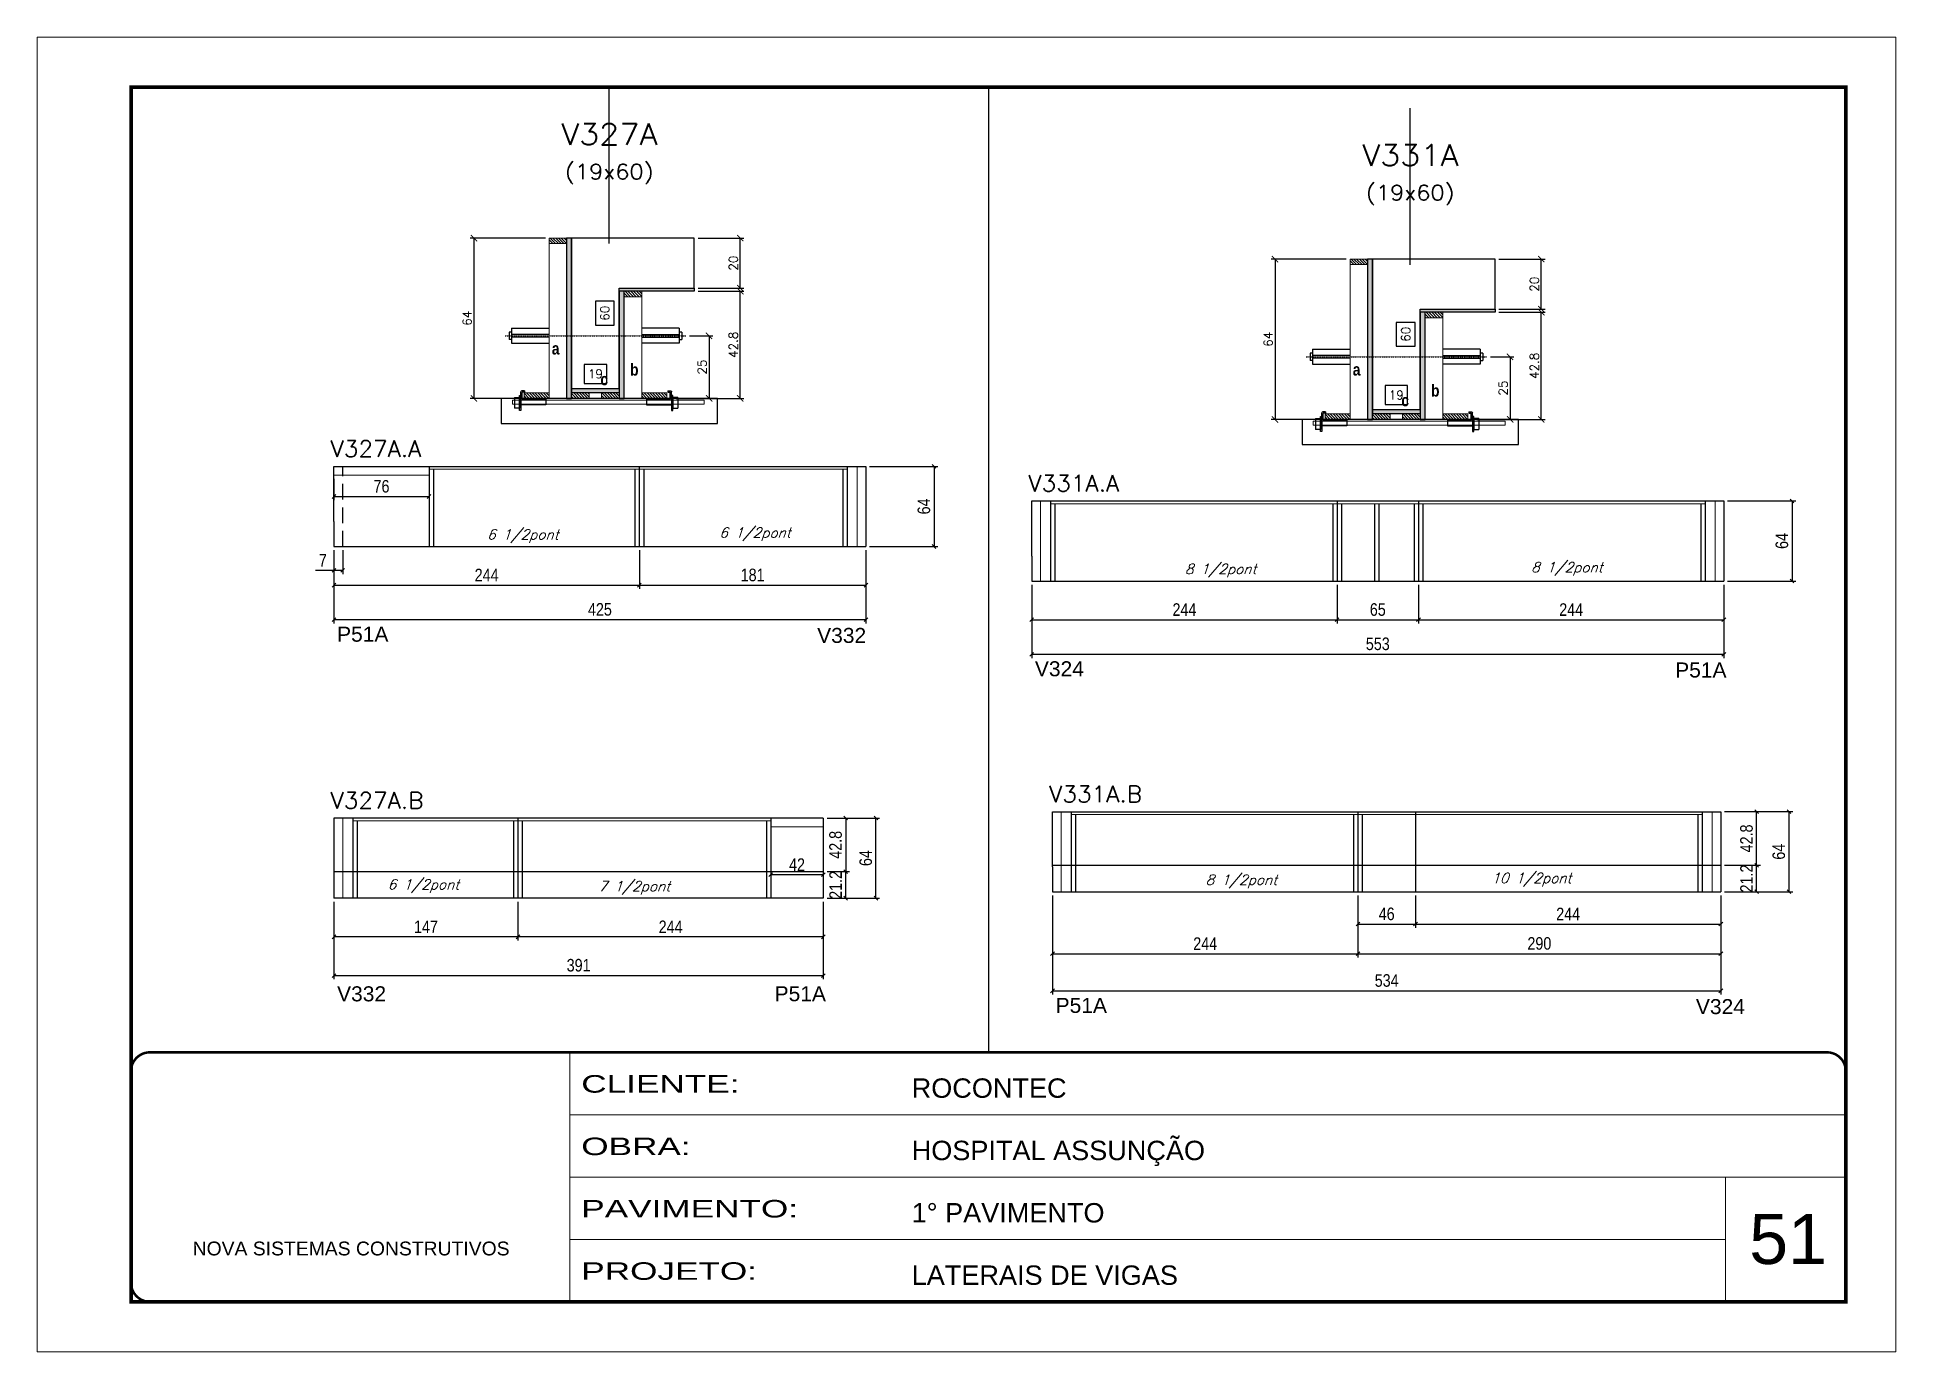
# Model space of a CAD drawing. Extents: x 137137 to 143418, y 10464 to 34486.
# Drawn here: x 140307 to 141792, y 19653 to 20703 of the extents above; entities that cross this region are included whole.
import ezdxf
from ezdxf.enums import TextEntityAlignment as Align

# ---------------------------------------------------------------- set-up
doc = ezdxf.new("R2010")
doc.units = 0
for name, pattern in [('CONTINUO', [0]), ('DASHED', [0.75, 0.5, -0.25]), ('HIDDEN', [0.375, 0.25, -0.125])]:
    doc.linetypes.add(name, pattern=pattern)
for name, color, linetype in [('5', 5, 'Continuous'), ('barrote', 251, 'Continuous'), ('COTA', 241, 'Continuous'), ('Cota Seção (2x)', 4, 'Continuous'), ('detalhes', 4, 'Continuous'), ('Painéis', 200, 'Continuous'), ('presilha', 1, 'Continuous'), ('SARR_2.2x7', 40, 'Continuous'), ('SARR_3.5x7', 81, 'Continuous'), ('TENSOR', 3, 'Continuous'), ('texto', 7, 'Continuous'), ('Texto de Titulo', 7, 'Continuous'), ('Texto Qtd Sarr', 242, 'Continuous')]:
    doc.layers.add(name, color=color, linetype=linetype)
for name, color, linetype, lineweight in [('CARIMBO', 255, 'Continuous', 9), ('CONCRETO', 251, 'Continuous', 25), ('Folhas', 255, 'Continuous', 9), ('Hachura', 251, 'Continuous', 9), ('Madeira', 126, 'Continuous', 18), ('Sarr 2.2x7', 40, 'Continuous', 9), ('SARRAFO DE PRESSAO', 251, 'DASHED', 9), ('SCO-___-LAJ', 2, 'Continuous', 0), ('Texto Seção', 7, 'Continuous', 15)]:
    doc.layers.add(name, color=color, linetype=linetype, lineweight=lineweight)
doc.styles.add('ARIAL', font='arial.ttf')
doc.styles.add('COTA TECNICA', font='techl___.ttf', dxfattribs={"height": 10})
doc.styles.add('REGUA-120', font='ROMANS.shx', dxfattribs={"height": 15})
doc.styles.add('Romans', font='romans.shx')
doc.styles.get("Standard").update_dxf_attribs({"font": 'arial.ttf'})
doc.styles.add('TECNICA', font='techb___.ttf', dxfattribs={"height": 10})
doc.styles.add('Tecnologia', font='')
doc.styles.get('Tecnologia').set_extended_font_data('Forgotten Futurist')
doc.dimstyles.new('Cota Seção (2x)', dxfattribs={"dimtxt": 7, "dimasz": 5, "dimexe": 3, "dimexo": 3, "dimgap": 2, "dimtad": 3, "dimdec": 1, "dimlfac": 0.5, "dimzin": 12, "dimdsep": 46, "dimtxsty": 'Romans', "dimblk": 'ARCHTICK', "dimcen": 0, "dimclrd": 4, "dimclre": 4, "dimclrt": 1, "dimadec": 1, "dimazin": 3, "dimtfac": 1, "dimtdec": 1, "dimtmove": 0, "dimatfit": 3, "dimldrblk": 'OBLIQUE', "dimfxl": 1, "dimtolj": 1, "dimtzin": 12, "dimarcsym": 0})
doc.dimstyles.new('Cota Seção interna', dxfattribs={"dimtxt": 7, "dimasz": 6, "dimexe": 0.18, "dimexo": 2, "dimgap": -4, "dimtad": 3, "dimdec": 1, "dimlfac": 0.5, "dimzin": 12, "dimdsep": 46, "dimtxsty": 'Romans', "dimblk": 'ARCHTICK', "dimcen": 0.09, "dimse1": 1, "dimse2": 1, "dimsd1": 1, "dimsd2": 1, "dimclrd": 180, "dimclre": 5, "dimclrt": 1, "dimadec": 0, "dimazin": 3, "dimtfac": 1, "dimtdec": 1, "dimtofl": 0, "dimtmove": 0, "dimatfit": 3, "dimldrblk": 'ARCHTICK', "dimfxl": 1, "dimtolj": 1, "dimtzin": 0, "dimarcsym": 0})
doc.dimstyles.new('PAINEL', dxfattribs={"dimtxt": 10, "dimasz": 3, "dimexe": 3, "dimexo": 3, "dimgap": 3, "dimtad": 1, "dimdec": 1, "dimzin": 12, "dimdsep": 46, "dimtxsty": 'COTA TECNICA', "dimblk1": 'OBLIQUE', "dimblk2": 'OBLIQUE', "dimsah": 1, "dimcen": 0.9, "dimclrd": 4, "dimclre": 4, "dimclrt": 240, "dimadec": 1, "dimazin": 3, "dimtfac": 1, "dimtdec": 1, "dimtmove": 0, "dimatfit": 3, "dimfxl": 1, "dimtolj": 1, "dimtzin": 12, "dimarcsym": 0})

msp = doc.modelspace()

# ---------------------------------------------------------------- texts
at = {"layer": '5', "linetype": 'Continuous'}
for s, p in [('P51A', (140546.92, 20220.05)), ('V332', (140930.48, 20219.07)), ('V324', (141104.44, 20192.43)), ('P51A', (141616.01, 20191.45)), ('V332', (140546.92, 19932.8)), ('P51A', (140896.48, 19932.89)), ('P51A', (141121, 19923.57)), ('V324', (141632.57, 19922.59))]:
    msp.add_text(s, height=12, rotation=359.99996, dxfattribs=at).set_placement(p)
at = {"layer": 'CARIMBO', "style": 'ARIAL'}
msp.add_text('51', height=40, dxfattribs=at).set_placement((141675.15, 19723.02))
at = {"layer": 'detalhes', "style": 'TECNICA'}
for s, p in [('a', (140718.46, 20449.44)), ('b', (140781.01, 20432.59)), ('a', (141358.41, 20432.65)), ('c', (140757.27, 20424.9)), ('b', (141420.95, 20415.81)), ('c', (141397.21, 20408.11))]:
    msp.add_text(s, height=9.6, dxfattribs=at).set_placement(p)
at = {"layer": 'texto', "color": 2, "char_height": 8, "attachment_point": 5, "style": 'Romans'}
for s, insert in [('{\\Q19;\\C256;6 1/2pont}', (140695.33, 20304.42)), ('{\\Q19;\\C256;6 1/2pont}', (140880.83, 20305.82)), ('{\\Q19;\\C256;8 1/2pont}', (141252.86, 20276.8)), ('{\\Q19;\\C256;8 1/2pont}', (141529.47, 20278.2)), ('{\\Q19;\\C256;8 1/2pont}', (141269.42, 20028.58)), ('{\\Q19;\\C256;10 1/2pont}', (141501.14, 20029.98)), ('{\\Q19;\\C256;6 1/2pont}', (140615.9, 20024.89)), ('{\\Q19;\\C256;7 1/2pont}', (140784.45, 20023.48))]:
    msp.add_mtext(s, dxfattribs=dict(at, insert=insert))
at = {"layer": 'Texto Seção', "style": 'REGUA-120', "width": 1.05}
for s, p in [('V327A.A', (140541.72, 20367.71)), ('V331A.A', (141099.25, 20340.09)), ('V327A.B', (140541.72, 20086.78)), ('V331A.B', (141115.81, 20091.87))]:
    msp.add_text(s, height=13, dxfattribs=at).set_placement(p)

# ---------------------------------------------------------------- blocks, each defined once
blk = doc.blocks.new('9999999999')
at = {"color": 30, "linetype": 'CONTINUO'}
for p, q in [((98564.6, 34230.2), (98564.6, 34429.4)), ((98564.6, 34379.6), (99584, 34379.6)), ((98564.6, 34329.8), (99488, 34329.8)), ((99584, 34329.8), (99488, 34329.8)), ((99488, 34329.8), (99488, 34230.2)), ((98564.6, 34280), (99488, 34280))]:
    blk.add_line(p, q, dxfattribs=at)
at = {"color": 30, "linetype": 'CONTINUO', "const_width": 2}
blk.add_lwpolyline([(99584, 34230.2), (99584, 34414.4, 0.414214), (99569, 34429.4), (98229, 34429.4, 0.414214), (98214, 34414.4), (98214, 34245.2, 0.414214), (98229, 34230.2), (99584, 34230.2)], format="xyb", dxfattribs=at)
at = {"layer": 'Folhas'}
blk.add_lwpolyline([(98139, 34190.2), (99624, 34190.2), (99624, 35240.2), (98139, 35240.2)], close=True, dxfattribs=at)
at = {"layer": 'Folhas', "color": 30, "const_width": 3}
blk.add_lwpolyline([(98214, 34230.2), (99584, 34230.2), (99584, 35200.2), (98214, 35200.2)], close=True, dxfattribs=at)
at = {"color": 7, "linetype": 'Continuous', "ltscale": 5, "style": 'ARIAL'}
for s, height, p in [('ROCONTEC', 15.48, (98837.7, 34393.1)), ('HOSPITAL ASSUNÇÃO', 15.483, (98837.7, 34343.3)), ('1° PAVIMENTO', 15.483, (98837.7, 34293.5)), ('NOVA SISTEMAS CONSTRUTIVOS', 11.059, (98263.2, 34267.2)), ('LATERAIS DE VIGAS', 15.483, (98837.7, 34243.7))]:
    blk.add_text(s, height=height, dxfattribs=at).set_placement(p)
at = {"layer": 'Folhas', "color": 7, "style": 'Tecnologia', "width": 1.5}
for s, p in [('CLIENTE:', (98573.7, 34397.2)), ('OBRA:', (98573.7, 34347.3)), ('PAVIMENTO:', (98573.7, 34297.5)), ('PROJETO:', (98573.7, 34247.7))]:
    blk.add_text(s, height=14, dxfattribs=at).set_placement(p)
blk = doc.blocks.new('_ArchTick')
at = {"color": 0, "linetype": 'ByBlock', "const_width": 0.15}
blk.add_lwpolyline([(-0.5, -0.5), (0.5, 0.5)], dxfattribs=at)
blk = doc.blocks.new('*D1441')
at = {"layer": 'COTA', "color": 4, "lineweight": -2, "transparency": 16777216}
for p, q in [((140835.3, 20500), (140872, 20500)), ((140869, 20414.4), (140869, 20500)), ((140817.7, 20414.4), (140872, 20414.4))]:
    blk.add_line(p, q, dxfattribs=at)
at = {"layer": 'Defpoints', "color": 0, "transparency": 16777216}
for p in [(140832.3, 20500), (140869, 20500), (140814.7, 20414.4)]:
    blk.add_point(p, dxfattribs=at)
at = {"layer": 'COTA', "color": 4, "lineweight": -2, "transparency": 16777216, "xscale": 5, "yscale": 5, "zscale": 5}
for p, rotation in [((140869, 20500), 90), ((140869, 20414.4), 270)]:
    blk.add_blockref('_ArchTick', p, dxfattribs=dict(at, rotation=rotation))
at = {"layer": 'COTA', "color": 1, "transparency": 16777216, "insert": (140863.5, 20457.2), "char_height": 7, "attachment_point": 5, "rotation": 90, "style": 'Romans'}
blk.add_mtext('\\A1;42.8', dxfattribs=at)
blk = doc.blocks.new('_Oblique')
at = {"color": 0, "linetype": 'ByBlock', "lineweight": -2}
blk.add_line((-0.5, -0.5), (0.5, 0.5), dxfattribs=at)
blk = doc.blocks.new('*D1442')
at = {"layer": 'COTA', "color": 4, "lineweight": -2, "transparency": 16777216}
for p, q in [((140835.3, 20542.4), (140872, 20542.4)), ((140869, 20502.4), (140869, 20542.4)), ((140835.3, 20502.4), (140872, 20502.4))]:
    blk.add_line(p, q, dxfattribs=at)
at = {"layer": 'Defpoints', "color": 0, "transparency": 16777216}
for p in [(140832.3, 20542.4), (140869, 20542.4), (140832.3, 20502.4)]:
    blk.add_point(p, dxfattribs=at)
at = {"layer": 'COTA', "color": 4, "lineweight": -2, "transparency": 16777216, "xscale": 5, "yscale": 5, "zscale": 5}
for p, rotation in [((140869, 20542.4), 90), ((140869, 20502.4), 270)]:
    blk.add_blockref('_ArchTick', p, dxfattribs=dict(at, rotation=rotation))
at = {"layer": 'COTA', "color": 1, "transparency": 16777216, "insert": (140863.5, 20522.4), "char_height": 7, "attachment_point": 5, "rotation": 90, "style": 'Romans'}
blk.add_mtext('\\A1;20', dxfattribs=at)
blk = doc.blocks.new('*D1443')
at = {"layer": 'Cota Seção (2x)', "color": 180, "lineweight": -2, "transparency": 16777216}
for p, q in [((140768.3, 20491.9), (140753.3, 20491.9)), ((140753.3, 20491.9), (140753.3, 20472.9)), ((140768.3, 20472.9), (140768.3, 20491.9)), ((140753.3, 20472.9), (140768.3, 20472.9))]:
    blk.add_line(p, q, dxfattribs=at)
at = {"layer": 'Defpoints', "color": 0, "transparency": 16777216}
for p in [(140772.3, 20542.4), (140772.3, 20542.4), (140772.3, 20422.4)]:
    blk.add_point(p, dxfattribs=at)
at = {"layer": 'Cota Seção (2x)', "color": 1, "transparency": 16777216, "insert": (140760.8, 20482.4), "char_height": 7, "attachment_point": 5, "rotation": 90, "style": 'Romans'}
blk.add_mtext('\\A1;60', dxfattribs=at)
blk = doc.blocks.new('PRESILHA METÁLICA 1')
at = {"layer": 'presilha'}
for p, q in [((0, 13), (6, 13)), ((0, 13), (0, 0)), ((6, 0), (0, 0)), ((6, 15.5), (7.5, 15.5)), ((6, -2.5), (6, 15.5)), ((6, 13), (6, 0)), ((7.5, 10.6), (7.5, 19.9)), ((7.5, 15.5), (7.5, -2.5)), ((37.5, 4.1), (7.5, 4.1)), ((12, 21), (8.6, 21)), ((9, 11.6), (9, 18.9)), ((12, 19.5), (9.6, 19.5)), ((37.5, 11), (9.6, 11)), ((12, 21), (12, 19.5)), ((37.5, 11), (37.5, 4.1)), ((7.5, -2.5), (6, -2.5))]:
    blk.add_line(p, q, dxfattribs=at)
for centre, radius, start, end in [((8.6, 19.9), 1.14, 90, 180), ((9.6, 18.9), 0.57, 90, 180), ((9.6, 11.6), 0.57, 180, 270)]:
    blk.add_arc(centre, radius, start, end, dxfattribs=at)
blk = doc.blocks.new('*D1444')
at = {"layer": 'Cota Seção (2x)', "color": 180, "lineweight": -2, "transparency": 16777216}
for p, q in [((140762.3, 20441.4), (140744.3, 20441.4)), ((140744.3, 20441.4), (140744.3, 20426.4)), ((140762.3, 20426.4), (140762.3, 20441.4)), ((140744.3, 20426.4), (140762.3, 20426.4))]:
    blk.add_line(p, q, dxfattribs=at)
at = {"layer": 'Defpoints', "color": 0, "transparency": 16777216}
for p in [(140772.3, 20422.4), (140734.3, 20414.4), (140772.3, 20414.4)]:
    blk.add_point(p, dxfattribs=at)
at = {"layer": 'Cota Seção (2x)', "color": 1, "transparency": 16777216, "insert": (140753.3, 20433.9), "char_height": 7, "attachment_point": 5, "style": 'Romans'}
blk.add_mtext('\\A1;19', dxfattribs=at)
blk = doc.blocks.new('*D1445')
at = {"layer": 'COTA', "color": 4, "lineweight": -2, "transparency": 16777216}
for p, q in [((140713.3, 20542.4), (140653.3, 20542.4)), ((140656.3, 20542.4), (140656.3, 20414.4)), ((140713.3, 20414.4), (140653.3, 20414.4))]:
    blk.add_line(p, q, dxfattribs=at)
at = {"layer": 'Defpoints', "color": 0, "transparency": 16777216}
for p in [(140716.3, 20542.4), (140656.3, 20414.4), (140716.3, 20414.4)]:
    blk.add_point(p, dxfattribs=at)
at = {"layer": 'COTA', "color": 4, "lineweight": -2, "transparency": 16777216, "xscale": 5, "yscale": 5, "zscale": 5}
for p, rotation in [((140656.3, 20542.4), 90), ((140656.3, 20414.4), 270)]:
    blk.add_blockref('_ArchTick', p, dxfattribs=dict(at, rotation=rotation))
at = {"layer": 'COTA', "color": 1, "transparency": 16777216, "insert": (140650.8, 20478.4), "char_height": 7, "attachment_point": 5, "rotation": 90, "style": 'Romans'}
blk.add_mtext('\\A1;64', dxfattribs=at)
blk = doc.blocks.new('*D1446')
at = {"layer": 'COTA', "color": 4, "lineweight": -2, "transparency": 16777216}
for p, q in [((140828.6, 20464.4), (140847.1, 20464.4)), ((140844.1, 20464.4), (140844.1, 20414.4)), ((140828.6, 20414.4), (140847.1, 20414.4))]:
    blk.add_line(p, q, dxfattribs=at)
at = {"layer": 'Defpoints', "color": 0, "transparency": 16777216}
for p in [(140825.6, 20464.4), (140825.6, 20414.4), (140844.1, 20414.4)]:
    blk.add_point(p, dxfattribs=at)
at = {"layer": 'COTA', "color": 4, "lineweight": -2, "transparency": 16777216, "xscale": 5, "yscale": 5, "zscale": 5}
for p, rotation in [((140844.1, 20464.4), 90), ((140844.1, 20414.4), 270)]:
    blk.add_blockref('_ArchTick', p, dxfattribs=dict(at, rotation=rotation))
at = {"layer": 'COTA', "color": 1, "transparency": 16777216, "insert": (140838.6, 20439.4), "char_height": 7, "attachment_point": 5, "rotation": 90, "style": 'Romans'}
blk.add_mtext('\\A1;25', dxfattribs=at)
blk = doc.blocks.new('titulo1')
at = {"layer": 'Defpoints', "color": 252, "linetype": 'HIDDEN', "ltscale": 2}
blk.add_line((0, 0), (0, 125), dxfattribs=at)
at = {"layer": 'Defpoints', "style": 'Romans', "oblique": 15}
blk.add_attdef('FOLHA', text='', height=10, dxfattribs=at).set_placement((0, 15.6), align=Align.MIDDLE_CENTER)
at = {"layer": 'Texto Qtd Sarr', "color": 3, "style": 'Romans', "oblique": 15}
for tag, height, p in [('TITULO', 17, (0, 71.4)), ('SEÇÃO', 12, (0, 41.5))]:
    blk.add_attdef(tag, text='', height=height, dxfattribs=at).set_placement(p, align=Align.MIDDLE_CENTER)
blk = doc.blocks.new('*D1463')
at = {"layer": 'COTA', "color": 4, "lineweight": -2, "ltscale": 25, "transparency": 16777216}
for p, q in [((140544.4, 20293.1), (140544.4, 20262.2)), ((140788.4, 20293.1), (140788.4, 20262.2)), ((140544.4, 20265.2), (140788.4, 20265.2))]:
    blk.add_line(p, q, dxfattribs=at)
at = {"layer": 'Defpoints', "color": 0, "ltscale": 25, "transparency": 16777216}
for p in [(140544.4, 20296.1), (140788.4, 20296.1), (140788.4, 20265.2)]:
    blk.add_point(p, dxfattribs=at)
at = {"layer": 'COTA', "color": 4, "lineweight": -2, "ltscale": 25, "transparency": 16777216, "xscale": 3, "yscale": 3, "zscale": 3, "rotation": 180}
blk.add_blockref('_Oblique', (140544.4, 20265.2), dxfattribs=at)
at = {"layer": 'COTA', "color": 4, "lineweight": -2, "ltscale": 25, "transparency": 16777216, "xscale": 3, "yscale": 3, "zscale": 3}
blk.add_blockref('_Oblique', (140788.4, 20265.2), dxfattribs=at)
at = {"layer": 'COTA', "color": 240, "ltscale": 25, "transparency": 16777216, "insert": (140666.4, 20273.3), "char_height": 10, "attachment_point": 5, "style": 'COTA TECNICA'}
blk.add_mtext('\\A1;244', dxfattribs=at)
blk = doc.blocks.new('*D1455')
at = {"layer": 'COTA', "color": 4, "lineweight": -2, "ltscale": 25, "transparency": 16777216}
for p, q in [((140788.4, 20293.1), (140788.4, 20262.2)), ((140969.4, 20293.1), (140969.4, 20262.2)), ((140788.4, 20265.2), (140969.4, 20265.2))]:
    blk.add_line(p, q, dxfattribs=at)
at = {"layer": 'Defpoints', "color": 0, "ltscale": 25, "transparency": 16777216}
for p in [(140788.4, 20296.1), (140969.4, 20296.1), (140969.4, 20265.2)]:
    blk.add_point(p, dxfattribs=at)
at = {"layer": 'COTA', "color": 4, "lineweight": -2, "ltscale": 25, "transparency": 16777216, "xscale": 3, "yscale": 3, "zscale": 3, "rotation": 180}
blk.add_blockref('_Oblique', (140788.4, 20265.2), dxfattribs=at)
at = {"layer": 'COTA', "color": 4, "lineweight": -2, "ltscale": 25, "transparency": 16777216, "xscale": 3, "yscale": 3, "zscale": 3}
blk.add_blockref('_Oblique', (140969.4, 20265.2), dxfattribs=at)
at = {"layer": 'COTA', "color": 240, "ltscale": 25, "transparency": 16777216, "insert": (140878.9, 20273.3), "char_height": 10, "attachment_point": 5, "style": 'COTA TECNICA'}
blk.add_mtext('\\A1;181', dxfattribs=at)
blk = doc.blocks.new('*D1456')
at = {"layer": 'COTA', "color": 4, "lineweight": -2, "ltscale": 25, "transparency": 16777216}
for p, q in [((140972.4, 20360.1), (141026.9, 20360.1)), ((141023.9, 20360.1), (141023.9, 20296.1)), ((140972.4, 20296.1), (141026.9, 20296.1))]:
    blk.add_line(p, q, dxfattribs=at)
at = {"layer": 'Defpoints', "color": 0, "ltscale": 25, "transparency": 16777216}
for p in [(140969.4, 20360.1), (140969.4, 20296.1), (141023.9, 20296.1)]:
    blk.add_point(p, dxfattribs=at)
at = {"layer": 'COTA', "color": 4, "lineweight": -2, "ltscale": 25, "transparency": 16777216, "xscale": 3, "yscale": 3, "zscale": 3}
for p, rotation in [((141023.9, 20360.1), 90), ((141023.9, 20296.1), 270)]:
    blk.add_blockref('_Oblique', p, dxfattribs=dict(at, rotation=rotation))
at = {"layer": 'COTA', "color": 240, "ltscale": 25, "transparency": 16777216, "insert": (141015.8, 20328.1), "char_height": 10, "attachment_point": 5, "rotation": 90, "style": 'COTA TECNICA'}
blk.add_mtext('\\A1;64', dxfattribs=at)
blk = doc.blocks.new('*D1457')
at = {"layer": 'COTA', "color": 4, "lineweight": -2, "ltscale": 25, "transparency": 16777216}
for p, q in [((140544.4, 20293.1), (140544.4, 20274)), ((140551.4, 20293.1), (140551.4, 20274)), ((140544.4, 20277), (140529.7, 20277)), ((140551.4, 20277), (140544.4, 20277))]:
    blk.add_line(p, q, dxfattribs=at)
at = {"layer": 'Defpoints', "color": 0, "ltscale": 25, "transparency": 16777216}
for p in [(140544.4, 20296.1), (140551.4, 20296.1), (140544.4, 20277)]:
    blk.add_point(p, dxfattribs=at)
at = {"layer": 'COTA', "color": 4, "lineweight": -2, "ltscale": 25, "transparency": 16777216, "xscale": 3, "yscale": 3, "zscale": 3, "rotation": 180}
blk.add_blockref('_Oblique', (140544.4, 20277), dxfattribs=at)
at = {"layer": 'COTA', "color": 4, "lineweight": -2, "ltscale": 25, "transparency": 16777216, "xscale": 3, "yscale": 3, "zscale": 3}
blk.add_blockref('_Oblique', (140551.4, 20277), dxfattribs=at)
at = {"layer": 'COTA', "color": 240, "ltscale": 25, "transparency": 16777216, "insert": (140535.5, 20285), "char_height": 10, "attachment_point": 5, "style": 'COTA TECNICA'}
blk.add_mtext('\\A1;7', dxfattribs=at)
blk = doc.blocks.new('*D1458')
at = {"layer": 'COTA', "color": 4, "lineweight": -2, "ltscale": 25, "transparency": 16777216}
for p, q in [((140544.4, 20350.1), (140544.4, 20333)), ((140620.4, 20350.1), (140620.4, 20333)), ((140544.4, 20336), (140620.4, 20336))]:
    blk.add_line(p, q, dxfattribs=at)
at = {"layer": 'Defpoints', "color": 0, "ltscale": 25, "transparency": 16777216}
for p in [(140544.4, 20353.1), (140620.4, 20353.1), (140620.4, 20336)]:
    blk.add_point(p, dxfattribs=at)
at = {"layer": 'COTA', "color": 4, "lineweight": -2, "ltscale": 25, "transparency": 16777216, "xscale": 3, "yscale": 3, "zscale": 3, "rotation": 180}
blk.add_blockref('_Oblique', (140544.4, 20336), dxfattribs=at)
at = {"layer": 'COTA', "color": 4, "lineweight": -2, "ltscale": 25, "transparency": 16777216, "xscale": 3, "yscale": 3, "zscale": 3}
blk.add_blockref('_Oblique', (140620.4, 20336), dxfattribs=at)
at = {"layer": 'COTA', "color": 240, "ltscale": 25, "transparency": 16777216, "insert": (140582.4, 20344.1), "char_height": 10, "attachment_point": 5, "style": 'COTA TECNICA'}
blk.add_mtext('\\A1;76', dxfattribs=at)
blk = doc.blocks.new('*D1459')
at = {"layer": 'COTA', "color": 4, "lineweight": -2, "ltscale": 25, "transparency": 16777216}
for p, q in [((140691.4, 20012.2), (140691.4, 19981.3)), ((140935.4, 20012.2), (140935.4, 19981.3)), ((140935.4, 19984.3), (140691.4, 19984.3))]:
    blk.add_line(p, q, dxfattribs=at)
at = {"layer": 'Defpoints', "color": 0, "ltscale": 25, "transparency": 16777216}
for p in [(140691.4, 20015.2), (140935.4, 20015.2), (140691.4, 19984.3)]:
    blk.add_point(p, dxfattribs=at)
at = {"layer": 'COTA', "color": 4, "lineweight": -2, "ltscale": 25, "transparency": 16777216, "xscale": 3, "yscale": 3, "zscale": 3, "rotation": 180}
blk.add_blockref('_Oblique', (140691.4, 19984.3), dxfattribs=at)
at = {"layer": 'COTA', "color": 4, "lineweight": -2, "ltscale": 25, "transparency": 16777216, "xscale": 3, "yscale": 3, "zscale": 3}
blk.add_blockref('_Oblique', (140935.4, 19984.3), dxfattribs=at)
at = {"layer": 'COTA', "color": 240, "ltscale": 25, "transparency": 16777216, "insert": (140813.4, 19992.3), "char_height": 10, "attachment_point": 5, "style": 'COTA TECNICA'}
blk.add_mtext('\\A1;244', dxfattribs=at)
blk = doc.blocks.new('*D1460')
at = {"layer": 'COTA', "color": 4, "lineweight": -2, "ltscale": 25, "transparency": 16777216}
for p, q in [((140544.4, 20012.2), (140544.4, 19981.3)), ((140691.4, 20012.2), (140691.4, 19981.3)), ((140691.4, 19984.3), (140544.4, 19984.3))]:
    blk.add_line(p, q, dxfattribs=at)
at = {"layer": 'Defpoints', "color": 0, "ltscale": 25, "transparency": 16777216}
for p in [(140544.4, 20015.2), (140691.4, 20015.2), (140544.4, 19984.3)]:
    blk.add_point(p, dxfattribs=at)
at = {"layer": 'COTA', "color": 4, "lineweight": -2, "ltscale": 25, "transparency": 16777216, "xscale": 3, "yscale": 3, "zscale": 3, "rotation": 180}
blk.add_blockref('_Oblique', (140544.4, 19984.3), dxfattribs=at)
at = {"layer": 'COTA', "color": 4, "lineweight": -2, "ltscale": 25, "transparency": 16777216, "xscale": 3, "yscale": 3, "zscale": 3}
blk.add_blockref('_Oblique', (140691.4, 19984.3), dxfattribs=at)
at = {"layer": 'COTA', "color": 240, "ltscale": 25, "transparency": 16777216, "insert": (140617.9, 19992.3), "char_height": 10, "attachment_point": 5, "style": 'COTA TECNICA'}
blk.add_mtext('\\A1;147', dxfattribs=at)
blk = doc.blocks.new('*D1461')
at = {"layer": 'COTA', "color": 4, "lineweight": -2, "ltscale": 25, "transparency": 16777216}
for p, q in [((140893.4, 20069.2), (140893.4, 20030.9)), ((140935.4, 20069.2), (140935.4, 20030.9)), ((140935.4, 20033.9), (140893.4, 20033.9))]:
    blk.add_line(p, q, dxfattribs=at)
at = {"layer": 'Defpoints', "color": 0, "ltscale": 25, "transparency": 16777216}
for p in [(140893.4, 20072.2), (140935.4, 20072.2), (140893.4, 20033.9)]:
    blk.add_point(p, dxfattribs=at)
at = {"layer": 'COTA', "color": 4, "lineweight": -2, "ltscale": 25, "transparency": 16777216, "xscale": 3, "yscale": 3, "zscale": 3, "rotation": 180}
blk.add_blockref('_Oblique', (140893.4, 20033.9), dxfattribs=at)
at = {"layer": 'COTA', "color": 4, "lineweight": -2, "ltscale": 25, "transparency": 16777216, "xscale": 3, "yscale": 3, "zscale": 3}
blk.add_blockref('_Oblique', (140935.4, 20033.9), dxfattribs=at)
at = {"layer": 'COTA', "color": 240, "ltscale": 25, "transparency": 16777216, "insert": (140914.4, 20042), "char_height": 10, "attachment_point": 5, "style": 'COTA TECNICA'}
blk.add_mtext('\\A1;42', dxfattribs=at)
blk = doc.blocks.new('*D1462')
at = {"layer": 'COTA', "color": 4, "lineweight": -2, "ltscale": 25, "transparency": 16777216}
for p, q in [((140938.4, 20079.2), (140980.4, 20079.2)), ((140977.4, 20015.2), (140977.4, 20079.2)), ((140938.4, 20015.2), (140980.4, 20015.2))]:
    blk.add_line(p, q, dxfattribs=at)
at = {"layer": 'Defpoints', "color": 0, "ltscale": 25, "transparency": 16777216}
for p in [(140935.4, 20079.2), (140977.4, 20079.2), (140935.4, 20015.2)]:
    blk.add_point(p, dxfattribs=at)
at = {"layer": 'COTA', "color": 4, "lineweight": -2, "ltscale": 25, "transparency": 16777216, "xscale": 3, "yscale": 3, "zscale": 3}
for p, rotation in [((140977.4, 20079.2), 90), ((140977.4, 20015.2), 270)]:
    blk.add_blockref('_Oblique', p, dxfattribs=dict(at, rotation=rotation))
at = {"layer": 'COTA', "color": 240, "ltscale": 25, "transparency": 16777216, "insert": (140969.3, 20047.2), "char_height": 10, "attachment_point": 5, "rotation": 90, "style": 'COTA TECNICA'}
blk.add_mtext('\\A1;64', dxfattribs=at)
blk = doc.blocks.new('*D1433')
at = {"layer": 'COTA', "color": 4, "lineweight": -2, "ltscale": 25, "transparency": 16777216}
for p, q in [((140544.4, 20012.2), (140544.4, 19950.4)), ((140935.4, 20012.2), (140935.4, 19950.4)), ((140544.4, 19953.4), (140935.4, 19953.4))]:
    blk.add_line(p, q, dxfattribs=at)
at = {"layer": 'Defpoints', "color": 0, "ltscale": 25, "transparency": 16777216}
for p in [(140544.4, 20015.2), (140935.4, 20015.2), (140935.4, 19953.4)]:
    blk.add_point(p, dxfattribs=at)
at = {"layer": 'COTA', "color": 4, "lineweight": -2, "ltscale": 25, "transparency": 16777216, "xscale": 3, "yscale": 3, "zscale": 3, "rotation": 180}
blk.add_blockref('_Oblique', (140544.4, 19953.4), dxfattribs=at)
at = {"layer": 'COTA', "color": 4, "lineweight": -2, "ltscale": 25, "transparency": 16777216, "xscale": 3, "yscale": 3, "zscale": 3}
blk.add_blockref('_Oblique', (140935.4, 19953.4), dxfattribs=at)
at = {"layer": 'COTA', "color": 240, "ltscale": 25, "transparency": 16777216, "insert": (140739.9, 19961.6), "char_height": 10, "attachment_point": 5, "style": 'COTA TECNICA'}
blk.add_mtext('\\A1;391', dxfattribs=at)
blk = doc.blocks.new('*D1434')
at = {"layer": 'COTA', "color": 4, "lineweight": -2, "ltscale": 25, "transparency": 16777216}
for p, q in [((140544.4, 20293.1), (140544.4, 20234.7)), ((140969.4, 20293.1), (140969.4, 20234.7)), ((140544.4, 20237.7), (140969.4, 20237.7))]:
    blk.add_line(p, q, dxfattribs=at)
at = {"layer": 'Defpoints', "color": 0, "ltscale": 25, "transparency": 16777216}
for p in [(140544.4, 20296.1), (140969.4, 20296.1), (140969.4, 20237.7)]:
    blk.add_point(p, dxfattribs=at)
at = {"layer": 'COTA', "color": 4, "lineweight": -2, "ltscale": 25, "transparency": 16777216, "xscale": 3, "yscale": 3, "zscale": 3, "rotation": 180}
blk.add_blockref('_Oblique', (140544.4, 20237.7), dxfattribs=at)
at = {"layer": 'COTA', "color": 4, "lineweight": -2, "ltscale": 25, "transparency": 16777216, "xscale": 3, "yscale": 3, "zscale": 3}
blk.add_blockref('_Oblique', (140969.4, 20237.7), dxfattribs=at)
at = {"layer": 'COTA', "color": 240, "ltscale": 25, "transparency": 16777216, "insert": (140756.9, 20245.8), "char_height": 10, "attachment_point": 5, "style": 'COTA TECNICA'}
blk.add_mtext('\\A1;425', dxfattribs=at)
blk = doc.blocks.new('*D1435')
at = {"layer": 'COTA', "color": 4, "lineweight": -2, "transparency": 16777216}
for p, q in [((141475.2, 20483.2), (141512, 20483.2)), ((141509, 20397.6), (141509, 20483.2)), ((141457.6, 20397.6), (141512, 20397.6))]:
    blk.add_line(p, q, dxfattribs=at)
at = {"layer": 'Defpoints', "color": 0, "transparency": 16777216}
for p in [(141472.2, 20483.2), (141509, 20483.2), (141454.6, 20397.6)]:
    blk.add_point(p, dxfattribs=at)
at = {"layer": 'COTA', "color": 4, "lineweight": -2, "transparency": 16777216, "xscale": 5, "yscale": 5, "zscale": 5}
for p, rotation in [((141509, 20483.2), 90), ((141509, 20397.6), 270)]:
    blk.add_blockref('_ArchTick', p, dxfattribs=dict(at, rotation=rotation))
at = {"layer": 'COTA', "color": 1, "transparency": 16777216, "insert": (141503.5, 20440.4), "char_height": 7, "attachment_point": 5, "rotation": 90, "style": 'Romans'}
blk.add_mtext('\\A1;42.8', dxfattribs=at)
blk = doc.blocks.new('*D1436')
at = {"layer": 'COTA', "color": 4, "lineweight": -2, "transparency": 16777216}
for p, q in [((141475.2, 20525.6), (141512, 20525.6)), ((141509, 20485.6), (141509, 20525.6)), ((141475.2, 20485.6), (141512, 20485.6))]:
    blk.add_line(p, q, dxfattribs=at)
at = {"layer": 'Defpoints', "color": 0, "transparency": 16777216}
for p in [(141472.2, 20525.6), (141509, 20525.6), (141472.2, 20485.6)]:
    blk.add_point(p, dxfattribs=at)
at = {"layer": 'COTA', "color": 4, "lineweight": -2, "transparency": 16777216, "xscale": 5, "yscale": 5, "zscale": 5}
for p, rotation in [((141509, 20525.6), 90), ((141509, 20485.6), 270)]:
    blk.add_blockref('_ArchTick', p, dxfattribs=dict(at, rotation=rotation))
at = {"layer": 'COTA', "color": 1, "transparency": 16777216, "insert": (141503.5, 20505.6), "char_height": 7, "attachment_point": 5, "rotation": 90, "style": 'Romans'}
blk.add_mtext('\\A1;20', dxfattribs=at)
blk = doc.blocks.new('*D1437')
at = {"layer": 'Cota Seção (2x)', "color": 180, "lineweight": -2, "transparency": 16777216}
for p, q in [((141408.2, 20475.1), (141393.2, 20475.1)), ((141393.2, 20475.1), (141393.2, 20456.1)), ((141408.2, 20456.1), (141408.2, 20475.1)), ((141393.2, 20456.1), (141408.2, 20456.1))]:
    blk.add_line(p, q, dxfattribs=at)
at = {"layer": 'Defpoints', "color": 0, "transparency": 16777216}
for p in [(141412.2, 20525.6), (141412.2, 20525.6), (141412.2, 20405.6)]:
    blk.add_point(p, dxfattribs=at)
at = {"layer": 'Cota Seção (2x)', "color": 1, "transparency": 16777216, "insert": (141400.7, 20465.6), "char_height": 7, "attachment_point": 5, "rotation": 90, "style": 'Romans'}
blk.add_mtext('\\A1;60', dxfattribs=at)
blk = doc.blocks.new('*D1438')
at = {"layer": 'Cota Seção (2x)', "color": 180, "lineweight": -2, "transparency": 16777216}
for p, q in [((141402.2, 20424.6), (141384.2, 20424.6)), ((141384.2, 20424.6), (141384.2, 20409.6)), ((141402.2, 20409.6), (141402.2, 20424.6)), ((141384.2, 20409.6), (141402.2, 20409.6))]:
    blk.add_line(p, q, dxfattribs=at)
at = {"layer": 'Defpoints', "color": 0, "transparency": 16777216}
for p in [(141412.2, 20405.6), (141374.2, 20397.6), (141412.2, 20397.6)]:
    blk.add_point(p, dxfattribs=at)
at = {"layer": 'Cota Seção (2x)', "color": 1, "transparency": 16777216, "insert": (141393.2, 20417.1), "char_height": 7, "attachment_point": 5, "style": 'Romans'}
blk.add_mtext('\\A1;19', dxfattribs=at)
blk = doc.blocks.new('*D1439')
at = {"layer": 'COTA', "color": 4, "lineweight": -2, "transparency": 16777216}
for p, q in [((141353.2, 20525.6), (141293.3, 20525.6)), ((141296.3, 20525.6), (141296.3, 20397.6)), ((141353.2, 20397.6), (141293.3, 20397.6))]:
    blk.add_line(p, q, dxfattribs=at)
at = {"layer": 'Defpoints', "color": 0, "transparency": 16777216}
for p in [(141356.2, 20525.6), (141296.3, 20397.6), (141356.2, 20397.6)]:
    blk.add_point(p, dxfattribs=at)
at = {"layer": 'COTA', "color": 4, "lineweight": -2, "transparency": 16777216, "xscale": 5, "yscale": 5, "zscale": 5}
for p, rotation in [((141296.3, 20525.6), 90), ((141296.3, 20397.6), 270)]:
    blk.add_blockref('_ArchTick', p, dxfattribs=dict(at, rotation=rotation))
at = {"layer": 'COTA', "color": 1, "transparency": 16777216, "insert": (141290.8, 20461.6), "char_height": 7, "attachment_point": 5, "rotation": 90, "style": 'Romans'}
blk.add_mtext('\\A1;64', dxfattribs=at)
blk = doc.blocks.new('*D1440')
at = {"layer": 'COTA', "color": 4, "lineweight": -2, "transparency": 16777216}
for p, q in [((141468.5, 20447.6), (141487.1, 20447.6)), ((141484.1, 20447.6), (141484.1, 20397.6)), ((141468.5, 20397.6), (141487.1, 20397.6))]:
    blk.add_line(p, q, dxfattribs=at)
at = {"layer": 'Defpoints', "color": 0, "transparency": 16777216}
for p in [(141465.5, 20447.6), (141465.5, 20397.6), (141484.1, 20397.6)]:
    blk.add_point(p, dxfattribs=at)
at = {"layer": 'COTA', "color": 4, "lineweight": -2, "transparency": 16777216, "xscale": 5, "yscale": 5, "zscale": 5}
for p, rotation in [((141484.1, 20447.6), 90), ((141484.1, 20397.6), 270)]:
    blk.add_blockref('_ArchTick', p, dxfattribs=dict(at, rotation=rotation))
at = {"layer": 'COTA', "color": 1, "transparency": 16777216, "insert": (141478.6, 20422.6), "char_height": 7, "attachment_point": 5, "rotation": 90, "style": 'Romans'}
blk.add_mtext('\\A1;25', dxfattribs=at)
blk = doc.blocks.new('*D1447')
at = {"layer": 'COTA', "color": 4, "lineweight": -2, "ltscale": 25, "transparency": 16777216}
for p, q in [((141101.9, 20265.5), (141101.9, 20234.6)), ((141345.9, 20265.5), (141345.9, 20234.6)), ((141101.9, 20237.6), (141345.9, 20237.6))]:
    blk.add_line(p, q, dxfattribs=at)
at = {"layer": 'Defpoints', "color": 0, "ltscale": 25, "transparency": 16777216}
for p in [(141101.9, 20268.5), (141345.9, 20268.5), (141345.9, 20237.6)]:
    blk.add_point(p, dxfattribs=at)
at = {"layer": 'COTA', "color": 4, "lineweight": -2, "ltscale": 25, "transparency": 16777216, "xscale": 3, "yscale": 3, "zscale": 3, "rotation": 180}
blk.add_blockref('_Oblique', (141101.9, 20237.6), dxfattribs=at)
at = {"layer": 'COTA', "color": 4, "lineweight": -2, "ltscale": 25, "transparency": 16777216, "xscale": 3, "yscale": 3, "zscale": 3}
blk.add_blockref('_Oblique', (141345.9, 20237.6), dxfattribs=at)
at = {"layer": 'COTA', "color": 240, "ltscale": 25, "transparency": 16777216, "insert": (141223.9, 20245.7), "char_height": 10, "attachment_point": 5, "style": 'COTA TECNICA'}
blk.add_mtext('\\A1;244', dxfattribs=at)
blk = doc.blocks.new('*D1448')
at = {"layer": 'COTA', "color": 4, "lineweight": -2, "ltscale": 25, "transparency": 16777216}
for p, q in [((141410.9, 20265.5), (141410.9, 20234.6)), ((141654.9, 20265.5), (141654.9, 20234.6)), ((141410.9, 20237.6), (141654.9, 20237.6))]:
    blk.add_line(p, q, dxfattribs=at)
at = {"layer": 'Defpoints', "color": 0, "ltscale": 25, "transparency": 16777216}
for p in [(141410.9, 20268.5), (141654.9, 20268.5), (141654.9, 20237.6)]:
    blk.add_point(p, dxfattribs=at)
at = {"layer": 'COTA', "color": 4, "lineweight": -2, "ltscale": 25, "transparency": 16777216, "xscale": 3, "yscale": 3, "zscale": 3, "rotation": 180}
blk.add_blockref('_Oblique', (141410.9, 20237.6), dxfattribs=at)
at = {"layer": 'COTA', "color": 4, "lineweight": -2, "ltscale": 25, "transparency": 16777216, "xscale": 3, "yscale": 3, "zscale": 3}
blk.add_blockref('_Oblique', (141654.9, 20237.6), dxfattribs=at)
at = {"layer": 'COTA', "color": 240, "ltscale": 25, "transparency": 16777216, "insert": (141532.9, 20245.7), "char_height": 10, "attachment_point": 5, "style": 'COTA TECNICA'}
blk.add_mtext('\\A1;244', dxfattribs=at)
blk = doc.blocks.new('*D1449')
at = {"layer": 'COTA', "color": 4, "lineweight": -2, "ltscale": 25, "transparency": 16777216}
for p, q in [((141657.9, 20332.5), (141712.4, 20332.5)), ((141709.4, 20332.5), (141709.4, 20268.5)), ((141657.9, 20268.5), (141712.4, 20268.5))]:
    blk.add_line(p, q, dxfattribs=at)
at = {"layer": 'Defpoints', "color": 0, "ltscale": 25, "transparency": 16777216}
for p in [(141654.9, 20332.5), (141654.9, 20268.5), (141709.4, 20268.5)]:
    blk.add_point(p, dxfattribs=at)
at = {"layer": 'COTA', "color": 4, "lineweight": -2, "ltscale": 25, "transparency": 16777216, "xscale": 3, "yscale": 3, "zscale": 3}
for p, rotation in [((141709.4, 20332.5), 90), ((141709.4, 20268.5), 270)]:
    blk.add_blockref('_Oblique', p, dxfattribs=dict(at, rotation=rotation))
at = {"layer": 'COTA', "color": 240, "ltscale": 25, "transparency": 16777216, "insert": (141701.3, 20300.5), "char_height": 10, "attachment_point": 5, "rotation": 90, "style": 'COTA TECNICA'}
blk.add_mtext('\\A1;64', dxfattribs=at)
blk = doc.blocks.new('*D1430')
at = {"layer": 'COTA', "color": 4, "lineweight": -2, "ltscale": 25, "transparency": 16777216}
for p, q in [((141101.9, 20265.5), (141101.9, 20207)), ((141654.9, 20265.5), (141654.9, 20207)), ((141101.9, 20210), (141654.9, 20210))]:
    blk.add_line(p, q, dxfattribs=at)
at = {"layer": 'Defpoints', "color": 0, "ltscale": 25, "transparency": 16777216}
for p in [(141101.9, 20268.5), (141654.9, 20268.5), (141654.9, 20210)]:
    blk.add_point(p, dxfattribs=at)
at = {"layer": 'COTA', "color": 4, "lineweight": -2, "ltscale": 25, "transparency": 16777216, "xscale": 3, "yscale": 3, "zscale": 3, "rotation": 180}
blk.add_blockref('_Oblique', (141101.9, 20210), dxfattribs=at)
at = {"layer": 'COTA', "color": 4, "lineweight": -2, "ltscale": 25, "transparency": 16777216, "xscale": 3, "yscale": 3, "zscale": 3}
blk.add_blockref('_Oblique', (141654.9, 20210), dxfattribs=at)
at = {"layer": 'COTA', "color": 240, "ltscale": 25, "transparency": 16777216, "insert": (141378.4, 20218.3), "char_height": 10, "attachment_point": 5, "style": 'COTA TECNICA'}
blk.add_mtext('\\A1;553', dxfattribs=at)
blk = doc.blocks.new('*D1450')
at = {"layer": 'COTA', "color": 4, "lineweight": -2, "ltscale": 25, "transparency": 16777216}
for p, q in [((141345.9, 20265.5), (141345.9, 20234.6)), ((141410.9, 20265.5), (141410.9, 20234.6)), ((141345.9, 20237.6), (141410.9, 20237.6))]:
    blk.add_line(p, q, dxfattribs=at)
at = {"layer": 'Defpoints', "color": 0, "ltscale": 25, "transparency": 16777216}
for p in [(141345.9, 20268.5), (141410.9, 20268.5), (141410.9, 20237.6)]:
    blk.add_point(p, dxfattribs=at)
at = {"layer": 'COTA', "color": 4, "lineweight": -2, "ltscale": 25, "transparency": 16777216, "xscale": 3, "yscale": 3, "zscale": 3, "rotation": 180}
blk.add_blockref('_Oblique', (141345.9, 20237.6), dxfattribs=at)
at = {"layer": 'COTA', "color": 4, "lineweight": -2, "ltscale": 25, "transparency": 16777216, "xscale": 3, "yscale": 3, "zscale": 3}
blk.add_blockref('_Oblique', (141410.9, 20237.6), dxfattribs=at)
at = {"layer": 'COTA', "color": 240, "ltscale": 25, "transparency": 16777216, "insert": (141378.4, 20245.7), "char_height": 10, "attachment_point": 5, "style": 'COTA TECNICA'}
blk.add_mtext('\\A1;65', dxfattribs=at)
blk = doc.blocks.new('*D1451')
at = {"layer": 'COTA', "color": 4, "lineweight": -2, "ltscale": 25, "transparency": 16777216}
for p, q in [((141118.5, 20017.3), (141118.5, 19967.8)), ((141362.5, 20017.3), (141362.5, 19967.8)), ((141118.5, 19970.8), (141362.5, 19970.8))]:
    blk.add_line(p, q, dxfattribs=at)
at = {"layer": 'Defpoints', "color": 0, "ltscale": 25, "transparency": 16777216}
for p in [(141118.5, 20020.3), (141362.5, 20020.3), (141362.5, 19970.8)]:
    blk.add_point(p, dxfattribs=at)
at = {"layer": 'COTA', "color": 4, "lineweight": -2, "ltscale": 25, "transparency": 16777216, "xscale": 3, "yscale": 3, "zscale": 3, "rotation": 180}
blk.add_blockref('_Oblique', (141118.5, 19970.8), dxfattribs=at)
at = {"layer": 'COTA', "color": 4, "lineweight": -2, "ltscale": 25, "transparency": 16777216, "xscale": 3, "yscale": 3, "zscale": 3}
blk.add_blockref('_Oblique', (141362.5, 19970.8), dxfattribs=at)
at = {"layer": 'COTA', "color": 240, "ltscale": 25, "transparency": 16777216, "insert": (141240.5, 19978.9), "char_height": 10, "attachment_point": 5, "style": 'COTA TECNICA'}
blk.add_mtext('\\A1;244', dxfattribs=at)
blk = doc.blocks.new('*D1452')
at = {"layer": 'COTA', "color": 4, "lineweight": -2, "ltscale": 25, "transparency": 16777216}
for p, q in [((141408.5, 20017.3), (141408.5, 19991.5)), ((141652.5, 20017.3), (141652.5, 19991.5)), ((141408.5, 19994.5), (141652.5, 19994.5))]:
    blk.add_line(p, q, dxfattribs=at)
at = {"layer": 'Defpoints', "color": 0, "ltscale": 25, "transparency": 16777216}
for p in [(141408.5, 20020.3), (141652.5, 20020.3), (141652.5, 19994.5)]:
    blk.add_point(p, dxfattribs=at)
at = {"layer": 'COTA', "color": 4, "lineweight": -2, "ltscale": 25, "transparency": 16777216, "xscale": 3, "yscale": 3, "zscale": 3, "rotation": 180}
blk.add_blockref('_Oblique', (141408.5, 19994.5), dxfattribs=at)
at = {"layer": 'COTA', "color": 4, "lineweight": -2, "ltscale": 25, "transparency": 16777216, "xscale": 3, "yscale": 3, "zscale": 3}
blk.add_blockref('_Oblique', (141652.5, 19994.5), dxfattribs=at)
at = {"layer": 'COTA', "color": 240, "ltscale": 25, "transparency": 16777216, "insert": (141530.5, 20002.6), "char_height": 10, "attachment_point": 5, "style": 'COTA TECNICA'}
blk.add_mtext('\\A1;244', dxfattribs=at)
blk = doc.blocks.new('*D1453')
at = {"layer": 'COTA', "color": 4, "lineweight": -2, "ltscale": 25, "transparency": 16777216}
for p, q in [((141655.5, 20084.3), (141709.9, 20084.3)), ((141706.9, 20084.3), (141706.9, 20020.3)), ((141655.5, 20020.3), (141709.9, 20020.3))]:
    blk.add_line(p, q, dxfattribs=at)
at = {"layer": 'Defpoints', "color": 0, "ltscale": 25, "transparency": 16777216}
for p in [(141652.5, 20084.3), (141652.5, 20020.3), (141706.9, 20020.3)]:
    blk.add_point(p, dxfattribs=at)
at = {"layer": 'COTA', "color": 4, "lineweight": -2, "ltscale": 25, "transparency": 16777216, "xscale": 3, "yscale": 3, "zscale": 3}
for p, rotation in [((141706.9, 20084.3), 90), ((141706.9, 20020.3), 270)]:
    blk.add_blockref('_Oblique', p, dxfattribs=dict(at, rotation=rotation))
at = {"layer": 'COTA', "color": 240, "ltscale": 25, "transparency": 16777216, "insert": (141698.8, 20052.3), "char_height": 10, "attachment_point": 5, "rotation": 90, "style": 'COTA TECNICA'}
blk.add_mtext('\\A1;64', dxfattribs=at)
blk = doc.blocks.new('*D1431')
at = {"layer": 'COTA', "color": 4, "lineweight": -2, "ltscale": 25, "transparency": 16777216}
for p, q in [((141118.5, 20017.3), (141118.5, 19938.2)), ((141652.5, 20017.3), (141652.5, 19938.2)), ((141118.5, 19941.2), (141652.5, 19941.2))]:
    blk.add_line(p, q, dxfattribs=at)
at = {"layer": 'Defpoints', "color": 0, "ltscale": 25, "transparency": 16777216}
for p in [(141118.5, 20020.3), (141652.5, 20020.3), (141652.5, 19941.2)]:
    blk.add_point(p, dxfattribs=at)
at = {"layer": 'COTA', "color": 4, "lineweight": -2, "ltscale": 25, "transparency": 16777216, "xscale": 3, "yscale": 3, "zscale": 3, "rotation": 180}
blk.add_blockref('_Oblique', (141118.5, 19941.2), dxfattribs=at)
at = {"layer": 'COTA', "color": 4, "lineweight": -2, "ltscale": 25, "transparency": 16777216, "xscale": 3, "yscale": 3, "zscale": 3}
blk.add_blockref('_Oblique', (141652.5, 19941.2), dxfattribs=at)
at = {"layer": 'COTA', "color": 240, "ltscale": 25, "transparency": 16777216, "insert": (141385.5, 19949.4), "char_height": 10, "attachment_point": 5, "style": 'COTA TECNICA'}
blk.add_mtext('\\A1;534', dxfattribs=at)
blk = doc.blocks.new('*D1454')
at = {"layer": 'COTA', "color": 4, "lineweight": -2, "ltscale": 25, "transparency": 16777216}
for p, q in [((141362.5, 20017.3), (141362.5, 19991.5)), ((141408.5, 20017.3), (141408.5, 19991.5)), ((141362.5, 19994.5), (141408.5, 19994.5))]:
    blk.add_line(p, q, dxfattribs=at)
at = {"layer": 'Defpoints', "color": 0, "ltscale": 25, "transparency": 16777216}
for p in [(141362.5, 20020.3), (141408.5, 20020.3), (141408.5, 19994.5)]:
    blk.add_point(p, dxfattribs=at)
at = {"layer": 'COTA', "color": 4, "lineweight": -2, "ltscale": 25, "transparency": 16777216, "xscale": 3, "yscale": 3, "zscale": 3, "rotation": 180}
blk.add_blockref('_Oblique', (141362.5, 19994.5), dxfattribs=at)
at = {"layer": 'COTA', "color": 4, "lineweight": -2, "ltscale": 25, "transparency": 16777216, "xscale": 3, "yscale": 3, "zscale": 3}
blk.add_blockref('_Oblique', (141408.5, 19994.5), dxfattribs=at)
at = {"layer": 'COTA', "color": 240, "ltscale": 25, "transparency": 16777216, "insert": (141385.5, 20002.6), "char_height": 10, "attachment_point": 5, "style": 'COTA TECNICA'}
blk.add_mtext('\\A1;46', dxfattribs=at)
blk = doc.blocks.new('*D1432')
at = {"layer": 'COTA', "color": 4, "lineweight": -2, "ltscale": 25, "transparency": 16777216}
for p, q in [((141362.5, 20017.3), (141362.5, 19967.8)), ((141652.5, 20017.3), (141652.5, 19967.8)), ((141362.5, 19970.8), (141652.5, 19970.8))]:
    blk.add_line(p, q, dxfattribs=at)
at = {"layer": 'Defpoints', "color": 0, "ltscale": 25, "transparency": 16777216}
for p in [(141362.5, 20020.3), (141652.5, 20020.3), (141652.5, 19970.8)]:
    blk.add_point(p, dxfattribs=at)
at = {"layer": 'COTA', "color": 4, "lineweight": -2, "ltscale": 25, "transparency": 16777216, "xscale": 3, "yscale": 3, "zscale": 3, "rotation": 180}
blk.add_blockref('_Oblique', (141362.5, 19970.8), dxfattribs=at)
at = {"layer": 'COTA', "color": 4, "lineweight": -2, "ltscale": 25, "transparency": 16777216, "xscale": 3, "yscale": 3, "zscale": 3}
blk.add_blockref('_Oblique', (141652.5, 19970.8), dxfattribs=at)
at = {"layer": 'COTA', "color": 240, "ltscale": 25, "transparency": 16777216, "insert": (141507.5, 19979), "char_height": 10, "attachment_point": 5, "style": 'COTA TECNICA'}
blk.add_mtext('\\A1;290', dxfattribs=at)
blk = doc.blocks.new('*D2137')
at = {"layer": 'COTA', "color": 4, "lineweight": -2, "ltscale": 25, "transparency": 16777216}
for p, q in [((140938.4, 20079.2), (140956.3, 20079.2)), ((140953.3, 20079.2), (140953.3, 20036.4)), ((140938.4, 20036.4), (140956.3, 20036.4))]:
    blk.add_line(p, q, dxfattribs=at)
at = {"layer": 'Defpoints', "color": 0, "ltscale": 25, "transparency": 16777216}
for p in [(140935.4, 20079.2), (140935.4, 20036.4), (140953.3, 20036.4)]:
    blk.add_point(p, dxfattribs=at)
at = {"layer": 'COTA', "color": 4, "lineweight": -2, "ltscale": 25, "transparency": 16777216, "xscale": 3, "yscale": 3, "zscale": 3}
for p, rotation in [((140953.3, 20079.2), 90), ((140953.3, 20036.4), 270)]:
    blk.add_blockref('_Oblique', p, dxfattribs=dict(at, rotation=rotation))
at = {"layer": 'COTA', "color": 240, "ltscale": 25, "transparency": 16777216, "insert": (140945.2, 20057.8), "char_height": 10, "attachment_point": 5, "rotation": 90, "style": 'COTA TECNICA'}
blk.add_mtext('\\A1;42.8', dxfattribs=at)
blk = doc.blocks.new('*D2138')
at = {"layer": 'COTA', "color": 4, "lineweight": -2, "ltscale": 25, "transparency": 16777216}
for p, q in [((140938.4, 20036.4), (140956.3, 20036.4)), ((140953.3, 20015.2), (140953.3, 20036.4)), ((140938.4, 20015.2), (140956.3, 20015.2))]:
    blk.add_line(p, q, dxfattribs=at)
at = {"layer": 'Defpoints', "color": 0, "ltscale": 25, "transparency": 16777216}
for p in [(140935.4, 20036.4), (140953.3, 20036.4), (140935.4, 20015.2)]:
    blk.add_point(p, dxfattribs=at)
at = {"layer": 'COTA', "color": 4, "lineweight": -2, "ltscale": 25, "transparency": 16777216, "xscale": 3, "yscale": 3, "zscale": 3}
for p, rotation in [((140953.3, 20036.4), 90), ((140953.3, 20015.2), 270)]:
    blk.add_blockref('_Oblique', p, dxfattribs=dict(at, rotation=rotation))
at = {"layer": 'COTA', "color": 240, "ltscale": 25, "transparency": 16777216, "insert": (140945.2, 20025.8), "char_height": 10, "attachment_point": 5, "rotation": 90, "style": 'COTA TECNICA'}
blk.add_mtext('\\A1;21.2', dxfattribs=at)
blk = doc.blocks.new('*D2139')
at = {"layer": 'COTA', "color": 4, "lineweight": -2, "ltscale": 25, "transparency": 16777216}
for p, q in [((141655.5, 20084.3), (141684.1, 20084.3)), ((141681.1, 20041.5), (141681.1, 20084.3)), ((141655.5, 20041.5), (141684.1, 20041.5))]:
    blk.add_line(p, q, dxfattribs=at)
at = {"layer": 'Defpoints', "color": 0, "ltscale": 25, "transparency": 16777216}
for p in [(141652.5, 20084.3), (141681.1, 20084.3), (141652.5, 20041.5)]:
    blk.add_point(p, dxfattribs=at)
at = {"layer": 'COTA', "color": 4, "lineweight": -2, "ltscale": 25, "transparency": 16777216, "xscale": 3, "yscale": 3, "zscale": 3}
for p, rotation in [((141681.1, 20084.3), 90), ((141681.1, 20041.5), 270)]:
    blk.add_blockref('_Oblique', p, dxfattribs=dict(at, rotation=rotation))
at = {"layer": 'COTA', "color": 240, "ltscale": 25, "transparency": 16777216, "insert": (141673, 20062.9), "char_height": 10, "attachment_point": 5, "rotation": 90, "style": 'COTA TECNICA'}
blk.add_mtext('\\A1;42.8', dxfattribs=at)
blk = doc.blocks.new('*D2140')
at = {"layer": 'COTA', "color": 4, "lineweight": -2, "ltscale": 25, "transparency": 16777216}
for p, q in [((141655.5, 20041.5), (141684.1, 20041.5)), ((141681.1, 20020.3), (141681.1, 20041.5)), ((141655.5, 20020.3), (141684.1, 20020.3))]:
    blk.add_line(p, q, dxfattribs=at)
at = {"layer": 'Defpoints', "color": 0, "ltscale": 25, "transparency": 16777216}
for p in [(141652.5, 20041.5), (141681.1, 20041.5), (141652.5, 20020.3)]:
    blk.add_point(p, dxfattribs=at)
at = {"layer": 'COTA', "color": 4, "lineweight": -2, "ltscale": 25, "transparency": 16777216, "xscale": 3, "yscale": 3, "zscale": 3}
for p, rotation in [((141681.1, 20041.5), 90), ((141681.1, 20020.3), 270)]:
    blk.add_blockref('_Oblique', p, dxfattribs=dict(at, rotation=rotation))
at = {"layer": 'COTA', "color": 240, "ltscale": 25, "transparency": 16777216, "insert": (141673, 20030.9), "char_height": 10, "attachment_point": 5, "rotation": 90, "style": 'COTA TECNICA'}
blk.add_mtext('\\A1;21.2', dxfattribs=at)

# ---------------------------------------------------------------- dimensions: what is measured, and where the dimension line sits
at = {"layer": 'COTA'}
for base, p1, p2, picture, middle in [((140656.32, 20414.4), (140716.29, 20542.4), (140716.29, 20414.4), '*D1445', (140650.82, 20478.4)), ((140869.01, 20542.4), (140832.29, 20502.4), (140832.29, 20542.4), '*D1442', (140863.51, 20522.4)), ((141296.26, 20397.62), (141356.24, 20525.62), (141356.24, 20397.62), '*D1439', (141290.76, 20461.62)), ((141508.95, 20525.62), (141472.24, 20485.62), (141472.24, 20525.62), '*D1436', (141503.45, 20505.62)), ((140869.01, 20500), (140814.69, 20414.4), (140832.29, 20500), '*D1441', (140863.51, 20457.2)), ((141508.95, 20483.22), (141454.64, 20397.62), (141472.24, 20483.22), '*D1435', (141503.45, 20440.42)), ((140844.15, 20414.4), (140825.59, 20464.37), (140825.59, 20414.4), '*D1446', (140838.65, 20439.39)), ((141484.09, 20397.62), (141465.54, 20447.59), (141465.54, 20397.62), '*D1440', (141478.59, 20422.6))]:
    dim = msp.add_linear_dim(base=base, p1=p1, p2=p2, angle=90, dimstyle='Cota Seção (2x)', dxfattribs=at)
    dim.commit()
    dim.dimension.update_dxf_attribs({"geometry": picture, "text_midpoint": middle})
at = {"layer": 'COTA', "ltscale": 25}
for base, p1, p2, angle, picture, middle in [((141023.86, 20296.09), (140969.39, 20360.09), (140969.39, 20296.09), 90, '*D1456', (141015.76, 20328.09)), ((141709.39, 20268.48), (141654.92, 20332.48), (141654.92, 20268.48), 90, '*D1449', (141701.29, 20300.48)), ((140977.43, 20079.16), (140935.39, 20015.16), (140935.39, 20079.16), 90, '*D1462', (140969.33, 20047.16)), ((140953.29, 20036.36), (140935.39, 20079.16), (140935.39, 20036.36), 90, '*D2137', (140945.19, 20057.76)), ((141706.95, 20020.25), (141652.48, 20084.25), (141652.48, 20020.25), 90, '*D1453', (141698.85, 20052.25)), ((141681.07, 20084.25), (141652.48, 20041.45), (141652.48, 20084.25), 90, '*D2139', (141672.97, 20062.85)), ((140893.39, 20033.88), (140935.39, 20072.16), (140893.39, 20072.16), 180, '*D1461', (140914.39, 20041.95))]:
    dim = msp.add_linear_dim(base=base, p1=p1, p2=p2, angle=angle, dimstyle='PAINEL', dxfattribs=at)
    dim.commit()
    dim.dimension.update_dxf_attribs({"geometry": picture, "text_midpoint": middle})
for base, p1, p2, picture, middle in [((140620.39, 20336.01), (140544.39, 20353.09), (140620.39, 20353.09), '*D1458', (140582.39, 20344.11)), ((140544.39, 20276.97), (140551.39, 20296.09), (140544.39, 20296.09), '*D1457', (140535.52, 20285.05)), ((140969.39, 20237.66), (140544.39, 20296.09), (140969.39, 20296.09), '*D1434', (140756.89, 20245.77)), ((141654.92, 20210.04), (141101.92, 20268.48), (141654.92, 20268.48), '*D1430', (141378.42, 20218.26)), ((141410.92, 20237.59), (141345.92, 20268.48), (141410.92, 20268.48), '*D1450', (141378.42, 20245.7)), ((141652.48, 19941.18), (141118.48, 20020.25), (141652.48, 20020.25), '*D1431', (141385.48, 19949.39)), ((141408.48, 19994.54), (141362.48, 20020.25), (141408.48, 20020.25), '*D1454', (141385.48, 20002.64)), ((141652.48, 19970.84), (141362.48, 20020.25), (141652.48, 20020.25), '*D1432', (141507.48, 19978.97)), ((140935.39, 19953.39), (140544.39, 20015.16), (140935.39, 20015.16), '*D1433', (140739.89, 19961.64))]:
    dim = msp.add_linear_dim(base=base, p1=p1, p2=p2, dimstyle='PAINEL', dxfattribs=at)
    dim.commit()
    dim.dimension.update_dxf_attribs({"geometry": picture, "text_midpoint": middle})
for base, p1, p2, picture, middle in [((140788.39, 20265.2), (140544.39, 20296.09), (140788.39, 20296.09), '*D1463', (140666.39, 20273.28)), ((140969.39, 20265.2), (140788.39, 20296.09), (140969.39, 20296.09), '*D1455', (140878.89, 20273.3)), ((141345.92, 20237.59), (141101.92, 20268.48), (141345.92, 20268.48), '*D1447', (141223.92, 20245.66)), ((141654.92, 20237.59), (141410.92, 20268.48), (141654.92, 20268.48), '*D1448', (141532.92, 20245.66)), ((141362.48, 19970.84), (141118.48, 20020.25), (141362.48, 20020.25), '*D1451', (141240.48, 19978.91)), ((141652.48, 19994.54), (141408.48, 20020.25), (141652.48, 20020.25), '*D1452', (141530.48, 20002.62))]:
    dim = msp.add_linear_dim(base=base, p1=p1, p2=p2, dimstyle='PAINEL', override={"dimtmove": 1}, dxfattribs=at)
    dim.commit()
    dim.dimension.update_dxf_attribs({"geometry": picture, "text_midpoint": middle})
for base, p1, p2, picture, middle in [((140953.29, 20036.36), (140935.39, 20015.16), (140935.39, 20036.36), '*D2138', (140953.29, 20025.76)), ((141681.07, 20041.45), (141652.48, 20020.25), (141652.48, 20041.45), '*D2140', (141681.07, 20030.85))]:
    dim = msp.add_linear_dim(base=base, p1=p1, p2=p2, angle=90, dimstyle='PAINEL', dxfattribs=at)
    dim.commit()
    dim.dimension.update_dxf_attribs({"geometry": picture, "text_midpoint": middle, "dimtype": 160})
for base, p1, p2, picture, middle in [((140544.39, 19984.27), (140691.39, 20015.16), (140544.39, 20015.16), '*D1460', (140617.89, 19992.35)), ((140691.39, 19984.27), (140935.39, 20015.16), (140691.39, 20015.16), '*D1459', (140813.39, 19992.35))]:
    dim = msp.add_linear_dim(base=base, p1=p1, p2=p2, angle=180, dimstyle='PAINEL', override={"dimtmove": 1}, dxfattribs=at)
    dim.commit()
    dim.dimension.update_dxf_attribs({"geometry": picture, "text_midpoint": middle})
at = {"layer": 'Cota Seção (2x)'}
for base, p1, p2, picture, middle in [((140772.29, 20542.4), (140772.29, 20422.4), (140772.29, 20542.4), '*D1443', (140760.79, 20482.4)), ((141412.24, 20525.62), (141412.24, 20405.62), (141412.24, 20525.62), '*D1437', (141400.74, 20465.62))]:
    dim = msp.add_linear_dim(base=base, p1=p1, p2=p2, angle=90, dimstyle='Cota Seção interna', dxfattribs=at)
    dim.commit()
    dim.dimension.update_dxf_attribs({"geometry": picture, "text_midpoint": middle})
for base, p1, p2, picture, middle in [((140772.29, 20422.4), (140734.29, 20414.4), (140772.29, 20414.4), '*D1444', (140753.29, 20433.9)), ((141412.24, 20405.62), (141374.24, 20397.62), (141412.24, 20397.62), '*D1438', (141393.24, 20417.12))]:
    dim = msp.add_linear_dim(base=base, p1=p1, p2=p2, dimstyle='Cota Seção interna', dxfattribs=at)
    dim.commit()
    dim.dimension.update_dxf_attribs({"geometry": picture, "text_midpoint": middle})

# ---------------------------------------------------------------- hatches: boundary and pattern name
at = {"layer": 'Hachura'}
h = msp.add_hatch(dxfattribs=at)
h.set_pattern_fill('ANSI31', color=256, scale=0.5, angle=270, style=0)
h.set_pattern_definition([(315, (163622.1118, 12234.7608), (1.12253202, 1.12253202), [])])
h.paths.add_polyline_path([(140716.29, 20538), (140716.29, 20542.4), (140730.29, 20542.4), (140730.29, 20538)])
h = msp.add_hatch(color=256, dxfattribs=at)
h.dxf.hatch_style = 1
h.paths.add_polyline_path([(140734.29, 20542.4), (140730.29, 20542.4), (140730.29, 20414.4), (140734.29, 20414.4)])
h = msp.add_hatch(dxfattribs=at)
h.set_pattern_fill('ANSI31', color=256, scale=0.5, angle=270, style=0)
h.set_pattern_definition([(315, (164262.0553, 12217.9755), (1.12253202, 1.12253202), [])])
h.paths.add_polyline_path([(141356.24, 20521.22), (141356.24, 20525.62), (141370.24, 20525.62), (141370.24, 20521.22)])
h = msp.add_hatch(color=256, dxfattribs=at)
h.dxf.hatch_style = 1
h.paths.add_polyline_path([(141374.24, 20525.62), (141370.24, 20525.62), (141370.24, 20397.62), (141374.24, 20397.62)])
h = msp.add_hatch(color=256, dxfattribs=at)
h.dxf.hatch_style = 1
h.paths.add_polyline_path([(140772.29, 20500), (140772.29, 20502.4), (140832.29, 20502.4), (140832.29, 20500)])
h = msp.add_hatch(color=256, dxfattribs=at)
h.dxf.hatch_style = 1
h.paths.add_polyline_path([(140776.29, 20500), (140772.29, 20500), (140772.29, 20414.4), (140776.29, 20414.4)])
h = msp.add_hatch(dxfattribs=at)
h.set_pattern_fill('ANSI31', color=256, scale=0.5, angle=270, style=0)
h.set_pattern_definition([(315, (163682.1118, 12192.3608), (1.12253202, 1.12253202), [])])
h.paths.add_polyline_path([(140776.29, 20495.6), (140776.29, 20500), (140790.29, 20500), (140790.29, 20495.6)])
h = msp.add_hatch(color=256, dxfattribs=at)
h.dxf.hatch_style = 1
h.paths.add_polyline_path([(141412.24, 20483.22), (141412.24, 20485.62), (141472.24, 20485.62), (141472.24, 20483.22)])
h = msp.add_hatch(color=256, dxfattribs=at)
h.dxf.hatch_style = 1
h.paths.add_polyline_path([(141416.24, 20483.22), (141412.24, 20483.22), (141412.24, 20397.62), (141416.24, 20397.62)])
h = msp.add_hatch(dxfattribs=at)
h.set_pattern_fill('ANSI31', color=256, scale=0.5, angle=270, style=0)
h.set_pattern_definition([(315, (164322.0553, 12175.5755), (1.12253202, 1.12253202), [])])
h.paths.add_polyline_path([(141416.24, 20478.82), (141416.24, 20483.22), (141430.24, 20483.22), (141430.24, 20478.82)])
h = msp.add_hatch(dxfattribs=at)
h.set_pattern_fill('ANSI31', color=256, scale=0.5, angle=270, style=0)
h.set_pattern_definition([(315, (163588.1118, 12184.7608), (1.12253202, 1.12253202), [])])
h.paths.add_polyline_path([(140716.29, 20414.4), (140716.29, 20418.8), (140696.29, 20418.8), (140696.29, 20414.4)])
h = msp.add_hatch(color=256, dxfattribs=at)
h.dxf.hatch_style = 1
h.paths.add_polyline_path([(140734.29, 20418.8), (140734.29, 20422.4), (140772.29, 20422.4), (140772.29, 20418.8)])
h = msp.add_hatch(dxfattribs=at)
h.set_pattern_fill('ANSI31', color=256, scale=0.5, angle=270, style=0)
h.set_pattern_definition([(315, (163690.9139, 12184.7608), (1.12253202, 1.12253202), [])])
h.paths.add_polyline_path([(140734.29, 20414.4), (140734.29, 20418.8), (140748.29, 20418.8), (140748.29, 20414.4)])
h = msp.add_hatch(dxfattribs=at)
h.set_pattern_fill('ANSI31', color=256, scale=0.5, angle=270, style=0)
h.set_pattern_definition([(315, (163690.9118, 12184.7608), (1.12253202, 1.12253202), [])])
h.paths.add_polyline_path([(140772.29, 20414.4), (140772.29, 20418.8), (140758.29, 20418.8), (140758.29, 20414.4)])
h = msp.add_hatch(dxfattribs=at)
h.set_pattern_fill('ANSI31', color=256, scale=0.5, angle=270, style=0)
h.set_pattern_definition([(315, (163682.1118, 12184.7608), (1.12253202, 1.12253202), [])])
h.paths.add_polyline_path([(140810.29, 20414.4), (140810.29, 20418.8), (140790.29, 20418.8), (140790.29, 20414.4)])
h = msp.add_hatch(color=256, dxfattribs=at)
h.dxf.hatch_style = 1
h.paths.add_polyline_path([(141374.24, 20402.02), (141374.24, 20405.62), (141412.24, 20405.62), (141412.24, 20402.02)])
h = msp.add_hatch(dxfattribs=at)
h.set_pattern_fill('ANSI31', color=256, scale=0.5, angle=270, style=0)
h.set_pattern_definition([(315, (164228.0553, 12167.9755), (1.12253202, 1.12253202), [])])
h.paths.add_polyline_path([(141356.24, 20397.62), (141356.24, 20402.02), (141336.24, 20402.02), (141336.24, 20397.62)])
h = msp.add_hatch(dxfattribs=at)
h.set_pattern_fill('ANSI31', color=256, scale=0.5, angle=270, style=0)
h.set_pattern_definition([(315, (164330.8574, 12167.9755), (1.12253202, 1.12253202), [])])
h.paths.add_polyline_path([(141374.24, 20397.62), (141374.24, 20402.02), (141388.24, 20402.02), (141388.24, 20397.62)])
h = msp.add_hatch(dxfattribs=at)
h.set_pattern_fill('ANSI31', color=256, scale=0.5, angle=270, style=0)
h.set_pattern_definition([(315, (164330.8553, 12167.9755), (1.12253202, 1.12253202), [])])
h.paths.add_polyline_path([(141412.24, 20397.62), (141412.24, 20402.02), (141398.24, 20402.02), (141398.24, 20397.62)])
h = msp.add_hatch(dxfattribs=at)
h.set_pattern_fill('ANSI31', color=256, scale=0.5, angle=270, style=0)
h.set_pattern_definition([(315, (164322.0553, 12167.9755), (1.12253202, 1.12253202), [])])
h.paths.add_polyline_path([(141450.24, 20397.62), (141450.24, 20402.02), (141430.24, 20402.02), (141430.24, 20397.62)])

# ---------------------------------------------------------------- linework, layer by layer
at = {"ltscale": 3}
for p, q in [((140684.29, 20467.37), (140684.29, 20461.37)), ((140686.29, 20467.37), (140684.29, 20467.37)), ((140686.29, 20470.37), (140686.29, 20458.37)), ((140686.29, 20470.37), (140716.29, 20470.37)), ((140716.29, 20465.37), (140686.29, 20465.37)), ((140716.29, 20463.37), (140686.29, 20463.37)), ((140820.29, 20470.37), (140790.29, 20470.37)), ((140790.29, 20465.37), (140820.29, 20465.37)), ((140790.29, 20463.37), (140820.29, 20463.37)), ((140820.29, 20470.37), (140820.29, 20458.37)), ((140822.29, 20467.37), (140820.29, 20467.37)), ((140822.29, 20467.37), (140822.29, 20461.37)), ((140686.29, 20461.37), (140684.29, 20461.37)), ((140686.29, 20458.37), (140716.29, 20458.37)), ((140820.29, 20458.37), (140790.29, 20458.37)), ((140820.29, 20461.37), (140822.29, 20461.37)), ((141324.24, 20450.59), (141324.24, 20444.59)), ((141326.24, 20450.59), (141324.24, 20450.59)), ((141326.24, 20453.59), (141326.24, 20441.59)), ((141326.24, 20453.59), (141356.24, 20453.59)), ((141356.24, 20448.59), (141326.24, 20448.59)), ((141460.24, 20453.59), (141430.24, 20453.59)), ((141430.24, 20448.59), (141460.24, 20448.59)), ((141460.24, 20453.59), (141460.24, 20441.59)), ((141462.24, 20450.59), (141460.24, 20450.59)), ((141462.24, 20450.59), (141462.24, 20444.59)), ((141326.24, 20444.59), (141324.24, 20444.59)), ((141356.24, 20446.59), (141326.24, 20446.59)), ((141326.24, 20441.59), (141356.24, 20441.59)), ((141430.24, 20446.59), (141460.24, 20446.59)), ((141460.24, 20441.59), (141430.24, 20441.59)), ((141460.24, 20444.59), (141462.24, 20444.59))]:
    msp.add_line(p, q, dxfattribs=at)
at = {"layer": 'barrote'}
for points in [[(140677.93, 20394.4), (140850.9, 20394.4), (140850.9, 20414.4), (140677.93, 20414.4)], [(141317.87, 20377.62), (141490.84, 20377.62), (141490.84, 20397.62), (141317.87, 20397.62)]]:
    msp.add_lwpolyline(points, close=True, dxfattribs=at)
at = {"layer": 'CONCRETO'}
for points in [[(140772.29, 20502.4), (140832.29, 20502.4), (140832.29, 20542.4), (140772.29, 20542.4), (140772.29, 20542.4), (140734.29, 20542.4), (140734.29, 20418.8), (140734.29, 20418.8), (140734.29, 20422.4), (140772.29, 20422.4)], [(141412.24, 20485.62), (141472.24, 20485.62), (141472.24, 20525.62), (141412.24, 20525.62), (141412.24, 20525.62), (141374.24, 20525.62), (141374.24, 20402.02), (141374.24, 20402.02), (141374.24, 20405.62), (141412.24, 20405.62)]]:
    msp.add_lwpolyline(points, close=True, dxfattribs=at)
at = {"layer": 'COTA', "linetype": 'ByBlock'}
msp.add_line((141067.29, 20662.87), (141067.29, 19892.12), dxfattribs=at)
at = {"layer": 'COTA', "ltscale": 25}
msp.add_line((140544.39, 20079.16), (140544.39, 20079.16), dxfattribs=at)
at = {"layer": 'Madeira'}
for points in [[(140716.29, 20538), (140716.29, 20542.4), (140730.29, 20542.4), (140730.29, 20538)], [(140716.29, 20542.4), (140730.29, 20542.4), (140730.29, 20414.4), (140716.29, 20414.4)], [(141356.24, 20521.22), (141356.24, 20525.62), (141370.24, 20525.62), (141370.24, 20521.22)], [(141356.24, 20525.62), (141370.24, 20525.62), (141370.24, 20397.62), (141356.24, 20397.62)], [(140776.29, 20495.6), (140776.29, 20500), (140790.29, 20500), (140790.29, 20495.6)], [(140776.29, 20500), (140790.29, 20500), (140790.29, 20414.4), (140776.29, 20414.4)], [(141416.24, 20478.82), (141416.24, 20483.22), (141430.24, 20483.22), (141430.24, 20478.82)], [(141416.24, 20483.22), (141430.24, 20483.22), (141430.24, 20397.62), (141416.24, 20397.62)], [(140716.29, 20414.4), (140716.29, 20418.8), (140696.29, 20418.8), (140696.29, 20414.4)], [(140734.29, 20414.4), (140734.29, 20418.8), (140748.29, 20418.8), (140748.29, 20414.4)], [(140772.29, 20414.4), (140772.29, 20418.8), (140758.29, 20418.8), (140758.29, 20414.4)], [(140810.29, 20414.4), (140810.29, 20418.8), (140790.29, 20418.8), (140790.29, 20414.4)], [(141356.24, 20397.62), (141356.24, 20402.02), (141336.24, 20402.02), (141336.24, 20397.62)], [(141374.24, 20397.62), (141374.24, 20402.02), (141388.24, 20402.02), (141388.24, 20397.62)], [(141412.24, 20397.62), (141412.24, 20402.02), (141398.24, 20402.02), (141398.24, 20397.62)], [(141450.24, 20397.62), (141450.24, 20402.02), (141430.24, 20402.02), (141430.24, 20397.62)]]:
    msp.add_lwpolyline(points, close=True, dxfattribs=at)
at = {"layer": 'Painéis'}
for p, q in [((140544.39, 20360.09), (140969.39, 20360.09)), ((140544.39, 20316.09), (140544.39, 20360.09)), ((140969.39, 20360.09), (140969.39, 20296.09)), ((141101.92, 20332.48), (141654.92, 20332.48)), ((141101.92, 20288.48), (141101.92, 20332.48)), ((141654.92, 20332.48), (141654.92, 20268.48)), ((140544.39, 20296.09), (140969.39, 20296.09)), ((141101.92, 20268.48), (141654.92, 20268.48)), ((140935.39, 20079.16), (140544.39, 20079.16)), ((140544.39, 20079.16), (140544.39, 20015.16)), ((141118.48, 20084.25), (141652.48, 20084.25)), ((141118.48, 20040.25), (141118.48, 20084.25)), ((141652.48, 20084.25), (141652.48, 20020.25)), ((140935.39, 20036.36), (140544.39, 20036.36)), ((141118.48, 20041.45), (141652.48, 20041.45)), ((141118.48, 20020.25), (141652.48, 20020.25)), ((140935.39, 20015.16), (140544.39, 20015.16))]:
    msp.add_line(p, q, dxfattribs=at)
at = {"layer": 'Painéis', "ltscale": 25}
for p, q in [((140788.39, 20360.09), (140788.39, 20296.09)), ((141345.92, 20332.48), (141345.92, 20268.48)), ((141410.92, 20332.48), (141410.92, 20268.48)), ((140544.39, 20316.09), (140544.39, 20296.09)), ((141101.92, 20288.48), (141101.92, 20268.48)), ((140691.39, 20079.16), (140691.39, 20015.16)), ((140935.39, 20079.16), (140935.39, 20015.16)), ((141362.48, 20084.25), (141362.48, 20020.25)), ((141408.48, 20084.25), (141408.48, 20020.25)), ((141118.48, 20040.25), (141118.48, 20020.25))]:
    msp.add_line(p, q, dxfattribs=at)
at = {"layer": 'Painéis'}
for points in [[(140734.29, 20542.4), (140730.29, 20542.4), (140730.29, 20414.4), (140734.29, 20414.4)], [(141374.24, 20525.62), (141370.24, 20525.62), (141370.24, 20397.62), (141374.24, 20397.62)], [(140772.29, 20500), (140772.29, 20502.4), (140832.29, 20502.4), (140832.29, 20500)], [(140776.29, 20500), (140772.29, 20500), (140772.29, 20414.4), (140776.29, 20414.4)], [(141412.24, 20483.22), (141412.24, 20485.62), (141472.24, 20485.62), (141472.24, 20483.22)], [(141416.24, 20483.22), (141412.24, 20483.22), (141412.24, 20397.62), (141416.24, 20397.62)], [(140734.29, 20418.8), (140734.29, 20422.4), (140772.29, 20422.4), (140772.29, 20418.8)], [(141374.24, 20402.02), (141374.24, 20405.62), (141412.24, 20405.62), (141412.24, 20402.02)]]:
    msp.add_lwpolyline(points, close=True, dxfattribs=at)
at = {"layer": 'Sarr 2.2x7'}
for p, q in [((140962.39, 20360.09), (140962.39, 20296.09)), ((140544.39, 20353.09), (140620.39, 20353.09)), ((140620.39, 20357.89), (140788.39, 20357.89)), ((140788.39, 20357.89), (140954.39, 20357.89)), ((141108.92, 20268.48), (141108.92, 20332.48)), ((141116.92, 20330.28), (141345.92, 20330.28)), ((141345.92, 20330.28), (141410.92, 20330.28)), ((141410.92, 20330.28), (141639.92, 20330.28)), ((141647.92, 20332.48), (141647.92, 20268.48)), ((140551.39, 20079.16), (140551.39, 20015.16)), ((141125.48, 20020.25), (141125.48, 20084.25)), ((141133.48, 20082.05), (141362.48, 20082.05)), ((141362.48, 20082.05), (141637.48, 20082.05)), ((141645.48, 20084.25), (141645.48, 20020.25)), ((140691.39, 20076.96), (140559.39, 20076.96)), ((140893.39, 20076.96), (140691.39, 20076.96)), ((140935.39, 20072.16), (140893.39, 20072.16))]:
    msp.add_line(p, q, dxfattribs=at)
at = {"layer": 'SARR_2.2x7', "linetype": 'HIDDEN', "ltscale": 50}
msp.add_line((140551.39, 20296.09), (140551.39, 20360.09), dxfattribs=at)
at = {"layer": 'SARR_3.5x7'}
for p, q in [((140620.39, 20360.09), (140620.39, 20296.09)), ((140954.39, 20360.09), (140954.39, 20296.09)), ((140623.89, 20357.89), (140623.89, 20296.09)), ((140784.89, 20357.89), (140784.89, 20296.09)), ((140791.89, 20357.89), (140791.89, 20296.09)), ((140950.89, 20357.89), (140950.89, 20296.09)), ((141116.92, 20332.48), (141116.92, 20268.48)), ((141120.42, 20330.28), (141120.42, 20268.48)), ((141342.42, 20330.28), (141342.42, 20268.48)), ((141349.42, 20330.28), (141349.42, 20268.48)), ((141375.79, 20330.28), (141375.79, 20268.48)), ((141379.29, 20330.28), (141379.29, 20268.48)), ((141407.42, 20330.28), (141407.42, 20268.48)), ((141414.42, 20330.28), (141414.42, 20268.48)), ((141636.42, 20330.28), (141636.42, 20268.48)), ((141639.92, 20332.48), (141639.92, 20268.48)), ((140559.39, 20079.16), (140559.39, 20015.16)), ((140893.39, 20079.16), (140893.39, 20015.16)), ((141133.48, 20084.25), (141133.48, 20020.25)), ((141136.98, 20082.05), (141136.98, 20020.25)), ((141358.98, 20082.05), (141358.98, 20020.25)), ((141365.98, 20082.05), (141365.98, 20020.25)), ((141633.98, 20082.05), (141633.98, 20020.25)), ((141637.48, 20084.25), (141637.48, 20020.25)), ((140562.89, 20076.96), (140562.89, 20015.16)), ((140687.89, 20076.96), (140687.89, 20015.16)), ((140694.89, 20076.96), (140694.89, 20015.16)), ((140889.89, 20076.96), (140889.89, 20015.16))]:
    msp.add_line(p, q, dxfattribs=at)
at = {"layer": 'SCO-___-LAJ', "color": 1}
for points in [[(140686.93, 20413.07), (140840.23, 20413.07), (140840.23, 20409.87), (140686.93, 20409.87)], [(141326.87, 20396.29), (141480.18, 20396.29), (141480.18, 20393.09), (141326.87, 20393.09)]]:
    msp.add_lwpolyline(points, close=True, dxfattribs=at)
at = {"layer": 'TENSOR', "linetype": 'HIDDEN', "ltscale": 0.5}
for p, q in [((140681.29, 20464.37), (140825.59, 20464.37)), ((141321.24, 20447.59), (141465.54, 20447.59))]:
    msp.add_line(p, q, dxfattribs=at)

# ---------------------------------------------------------------- block references
at = {"layer": 'presilha', "yscale": 0.6666666666666666, "zscale": 0.6666666666666666}
for p, xscale in [((140688.71, 20406.44), 0.6666666666666666), ((140819.16, 20406.44), -0.6666666666666666), ((141328.66, 20389.65), 0.6666666666666666), ((141459.1, 20389.65), -0.6666666666666666)]:
    msp.add_blockref('PRESILHA METÁLICA 1', p, dxfattribs=dict(at, xscale=xscale))
at = {"layer": 'SARRAFO DE PRESSAO', "color": 6, "linetype": 'ByBlock'}
msp.add_blockref('9999999999', (42168.31, -14537.33), dxfattribs=at)
at = {"layer": 'Texto Seção'}
ref = msp.add_blockref('titulo1', (140764.41, 20537.97), dxfattribs=at)
ref.add_attrib('TITULO', 'V327A', dxfattribs={"layer": 'Texto de Titulo', "color": 7, "height": 17, "style": 'Romans', "width": 1.1}).set_placement((140764.41, 20625.47), align=Align.MIDDLE_CENTER)
ref.add_attrib('SEÇÃO', '(19x60)', dxfattribs={"layer": 'Texto de Titulo', "color": 7, "height": 12, "style": 'Romans', "width": 1.1}).set_placement((140764.41, 20595.47), align=Align.MIDDLE_CENTER)
ref = msp.add_blockref('titulo1', (141404.36, 20521.18), dxfattribs=at)
ref.add_attrib('TITULO', 'V331A', dxfattribs={"layer": 'Texto de Titulo', "color": 7, "height": 17, "style": 'Romans', "width": 1.1}).set_placement((141404.36, 20608.68), align=Align.MIDDLE_CENTER)
ref.add_attrib('SEÇÃO', '(19x60)', dxfattribs={"layer": 'Texto de Titulo', "color": 7, "height": 12, "style": 'Romans', "width": 1.1}).set_placement((141404.36, 20578.68), align=Align.MIDDLE_CENTER)

msp.set_redraw_order([(e.dxf.handle, doc.entitydb.next_handle()) for e in msp.query("TEXT MTEXT ATTDEF DIMENSION ARC_DIMENSION")])  # texts and dimensions are drawn at this point

doc.saveas('drawing.dxf')
